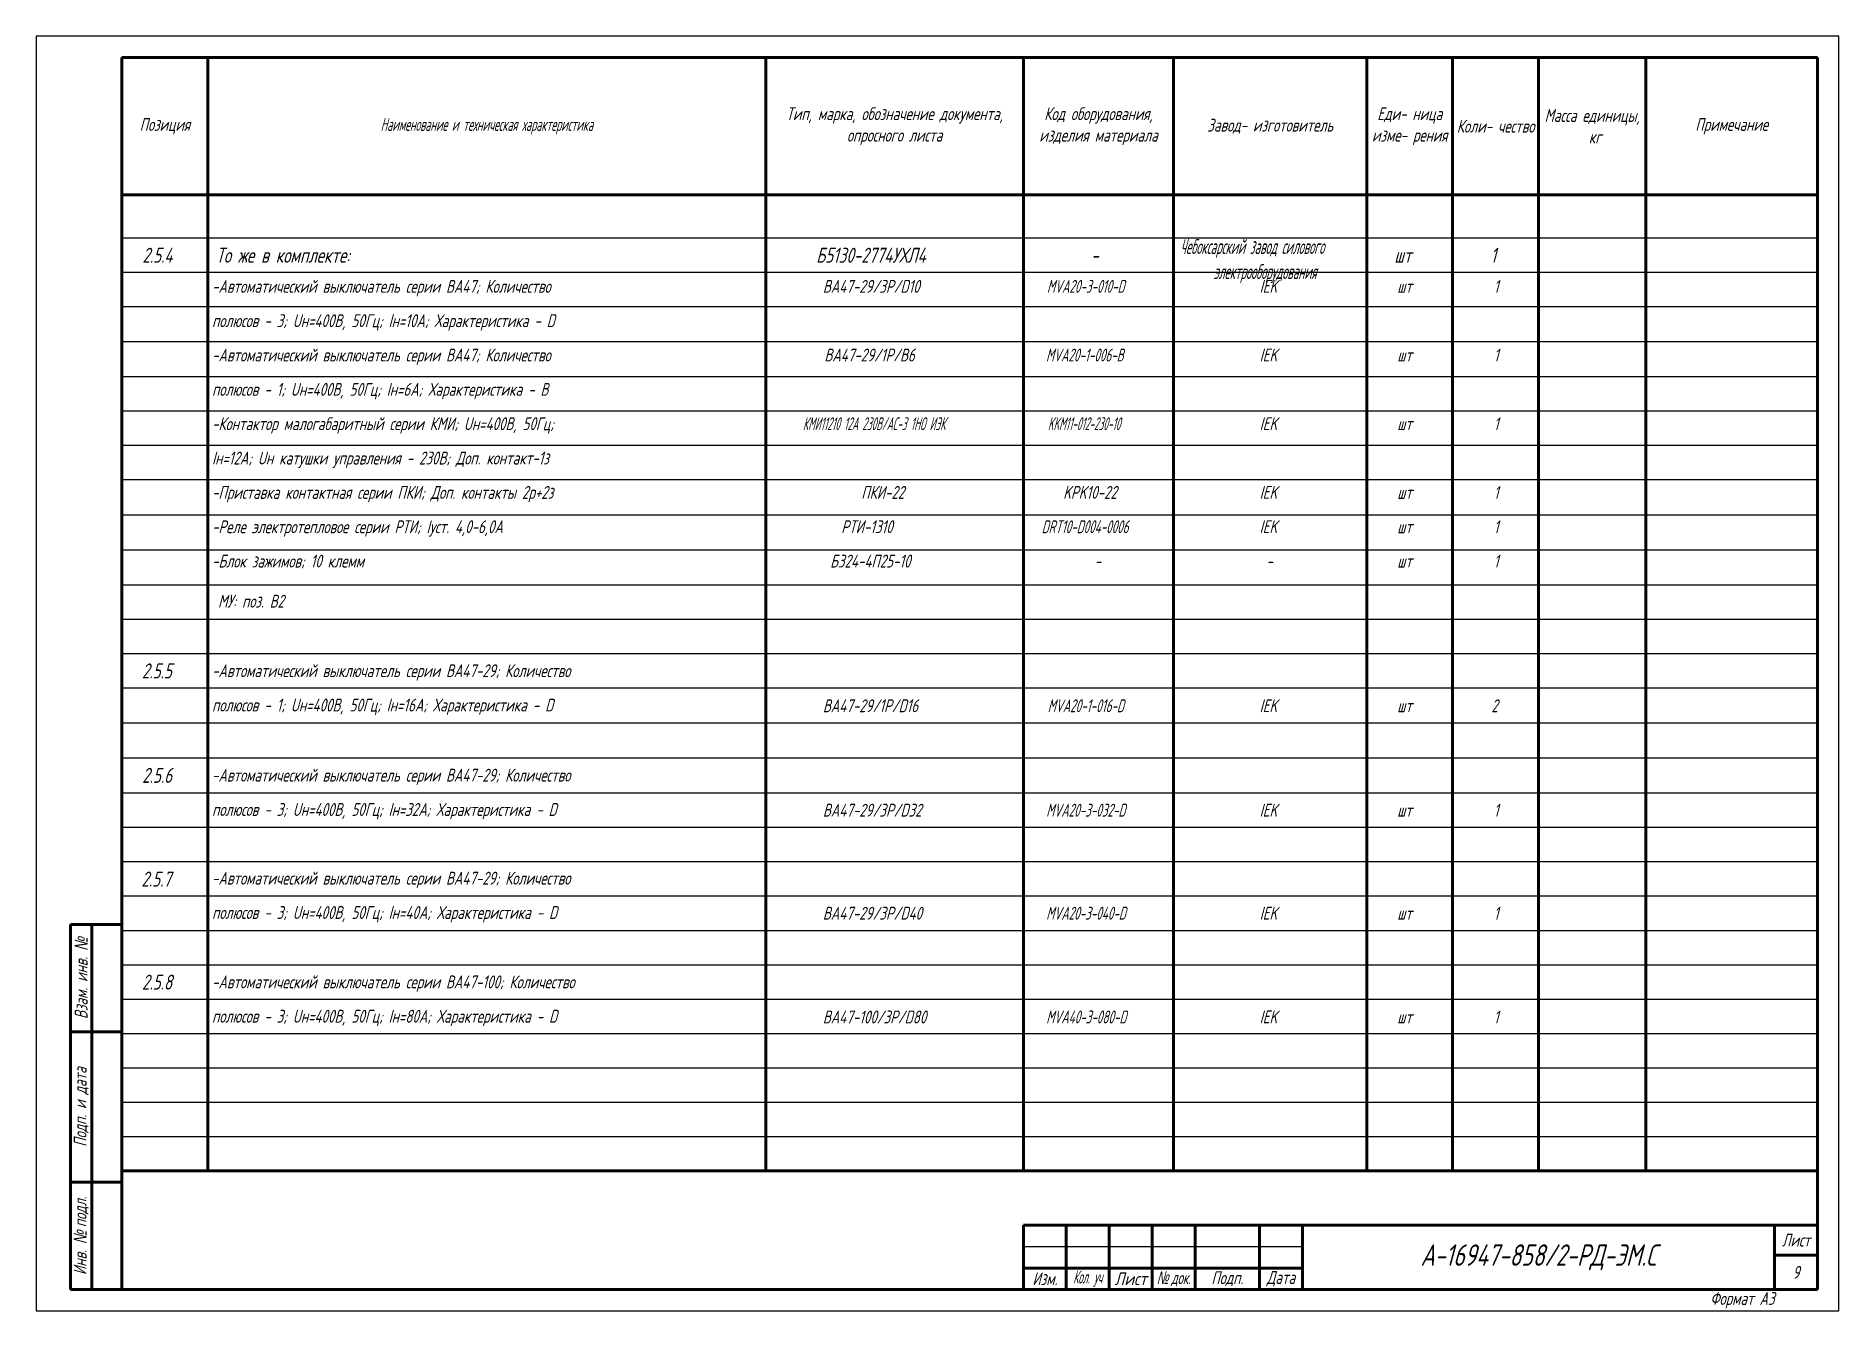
# Model space of a CAD drawing. Header units: millimetres. Extents: x -10490 to 5162, y -5053 to 76.
# Drawn here: x 541.9 to 961.9, y -814.1 to -517.1 of the extents above; entities that cross this region are included whole.
import ezdxf

# ---------------------------------------------------------------- set-up
doc = ezdxf.new("R2010")
doc.units = ezdxf.units.MM
for name, color, linetype, lineweight in [('Рамка толстая', 7, 'Continuous', 60), ('Рамка тонкая', 5, 'Continuous', 25), ('Спецификация', 9, 'Continuous', 25), ('Текст', 2, 'Continuous', 25), ('Штампы', 252, 'Continuous', 25)]:
    doc.layers.add(name, color=color, linetype=linetype, lineweight=lineweight)
doc.styles.add('SIMPLEX', font='simplex.shx', dxfattribs={"width": 0.7, "oblique": 15})

msp = doc.modelspace()

# ---------------------------------------------------------------- texts
at = {"layer": 'Спецификация', "color": 2, "char_height": 3, "attachment_point": 5, "style": 'SIMPLEX'}
for s, insert, width in [('{\\C2;Позиция}', (571.89606, -538.14684), 20), ('{\\Fgost|c204;\\Q15;\\C2;Наименование и техническая характеристика}', (646.89606, -538.14684), 130), ('{\\C2;Тип, марка, обозначение документа, опросного листа}', (741.89606, -538.14684), 60), ('{\\C2;Код оборудования, изделия материала}', (789.39606, -538.14684), 35), ('{\\C2;Завод- изготовитель}', (829.39606, -538.14684), 45), ('{\\C2;Еди- ница изме- рения}', (861.89606, -538.14684), 20), ('{\\C2;Коли- чество}', (881.89606, -538.14684), 20), ('{\\C2;Масса единицы,  кг}', (904.39606, -538.14684), 25), ('{\\C2;Примечание}', (936.89606, -538.14684), 40)]:
    msp.add_mtext(s, dxfattribs=dict(at, insert=insert, width=width))
at = {"layer": 'Текст', "attachment_point": 1, "style": 'SIMPLEX'}
for s, width, insert, char_height in [('\\pi5.4478;2.5.4', 20, (561.20958, -566.4581), 3.5), (' То же в комплекте:', 129, (582.20958, -566.4581), 3.5), ('\\pi12.406;Б5130-2774УХЛ4', 60, (711.20958, -566.4581), 3.5), ('\\pi2.2277;{\\W0.5;Чебоксарский завод силового \\P\\pi9.9992;электрооборудования}', 45, (806.20958, -564.422), 3.5), ('\\pi9.5311;1', 20, (871.20958, -566.4581), 3.5), ('\\pi16.45;-', 35, (771.20958, -566.4581), 3.5), ('\\pi7.0965;шт', 20, (851.20958, -566.4581), 3.5), ('-Автоматический выключатель серии ВА47; Количество', 129, (582.89606, -573.9581), 3), ('\\pi13.293;ВА47-29/3Р/D10', 60, (711.89606, -573.9581), 3), ('\\pi5.4938;{\\W0.6;MVA20-3-010-D}', 35, (771.89606, -573.9581), 3), ('\\pi20.048;IEK', 45, (806.89606, -573.9581), 3), ('\\pi7.0965;шт', 20, (851.89606, -573.9581), 3), ('\\pi9.5981;1', 20, (871.89606, -573.9581), 3), ('полюсов - 3; Uн=400В, 50Гц; Iн=10А; Характеристика - D', 129, (582.89606, -581.9581), 3), ('-Автоматический выключатель серии ВА47; Количество', 129, (582.89606, -589.9581), 3), ('\\pi13.643;ВА47-29/1Р/В6', 60, (711.89606, -589.9581), 3), ('\\pi5.2603;{\\W0.6;MVA20-1-006-В}', 35, (771.89606, -589.9581), 3), ('\\pi20.048;IEK', 45, (806.89606, -589.9581), 3), ('\\pi7.0965;шт', 20, (851.89606, -589.9581), 3), ('\\pi9.5981;1', 20, (871.89606, -589.9581), 3), ('полюсов - 1; Uн=400В, 50Гц; Iн=6А; Характеристика - В', 129, (582.89606, -597.9581), 3), ('-Контактор малогабаритный серии КМИ; Uн=400В, 50Гц; ', 129, (582.89606, -605.9581), 3), ('\\pi8.6338;{\\W0.5;КМИ11210 12А 230В/АС-3 1НО ИЭК}', 60, (711.89606, -605.9581), 3), ('\\pi5.7103;{\\W0.5;KKM11-012-230-10}', 35, (771.89606, -605.9581), 3), ('\\pi20.048;IEK', 45, (806.89606, -605.9581), 3), ('\\pi7.0965;шт', 20, (851.89606, -605.9581), 3), ('\\pi9.5981;1', 20, (871.89606, -605.9581), 3), ('Iн=12А; Uн катушки управления - 230В; Доп. контакт-1з', 129, (582.89606, -613.9581), 3), ('{\\W0.7;-Приставка контактная серии ПКИ; Доп. контакты 2р+2з}', 129, (582.89606, -621.9581), 3), ('\\pi22.234;ПКИ-22', 60, (711.89606, -621.9581), 3), ('\\pi9.2746;KPK10-22', 35, (771.89606, -621.9581), 3), ('\\pi20.048;IEK', 45, (806.89606, -621.9581), 3), ('\\pi7.0965;шт', 20, (851.89606, -621.9581), 3), ('\\pi9.5981;1', 20, (871.89606, -621.9581), 3), ('-Реле электротепловое серии РТИ; Iуст. 4,0-6,0А', 129, (582.89606, -629.9581), 3), ('\\pi17.571;РТИ-1310', 60, (711.89606, -629.9581), 3), ('\\pi4.2555;{\\W0.6;DRT10-D004-0006}', 35, (771.89606, -629.9581), 3), ('\\pi20.048;IEK', 45, (806.89606, -629.9581), 3), ('\\pi9.5981;1', 20, (871.89606, -629.9581), 3), ('\\pi7.0965;шт', 20, (851.89606, -629.9581), 3), ('-Блок зажимов; 10 клемм', 129, (582.89606, -637.9581), 3), ('\\pi14.988;БЗ24-4П25-10', 60, (711.89606, -637.9581), 3), ('\\pi9.5981;1', 20, (871.89606, -637.9581), 3), ('\\pi16.6;-', 35, (771.89606, -637.9581), 3), ('\\pi21.6;-', 45, (806.89606, -637.9581), 3), ('\\pi7.0965;шт', 20, (851.89606, -637.9581), 3), (' МУ: поз. В2', 129, (582.89606, -647.30348), 3), ('\\pi5.3311;2.5.5', 20, (561.20958, -663.29143), 3.5), ('-Автоматический выключатель серии ВА47-29; Количество', 129, (582.89606, -663.49571), 3), ('полюсов - 1; Uн=400В, 50Гц; Iн=16А; Характеристика - D', 129, (582.89606, -671.49571), 3), ('\\pi13.293;ВА47-29/1Р/D16', 60, (711.89606, -671.66237), 3), ('\\pi5.6652;{\\W0.6;MVA20-1-016-D}', 35, (771.89606, -671.66237), 3), ('\\pi20.048;IEK', 45, (806.89606, -671.66237), 3), ('\\pi9.0246;2', 20, (871.89606, -671.66237), 3), ('\\pi7.0965;шт', 20, (851.89606, -671.66237), 3), ('\\pi5.3981;2.5.6', 20, (561.20958, -687.62476), 3.5), ('-Автоматический выключатель серии ВА47-29; Количество', 129, (582.89606, -687.82904), 3), ('полюсов - 3; Uн=400В, 50Гц; Iн=32А; Характеристика - D', 129, (582.89606, -695.82904), 3), ('\\pi13.293;ВА47-29/3Р/D32', 60, (711.89606, -695.99571), 3), ('\\pi5.3223;{\\W0.6;MVA20-3-032-D}', 35, (771.89606, -695.99571), 3), ('\\pi20.048;IEK', 45, (806.89606, -695.99571), 3), ('\\pi7.0965;шт', 20, (851.89606, -695.99571), 3), ('\\pi9.5981;1', 20, (871.89606, -695.99571), 3), ('\\pi5.2144;2.5.7', 20, (561.20958, -711.79143), 3.5), ('-Автоматический выключатель серии ВА47-29; Количество', 129, (582.89606, -711.82904), 3), ('полюсов - 3; Uн=400В, 50Гц; Iн=40А; Характеристика - D', 129, (582.89606, -719.82904), 3), ('\\pi13.293;ВА47-29/3Р/D40', 60, (711.89606, -719.99571), 3), ('\\pi5.3223;{\\W0.6;MVA20-3-040-D}', 35, (771.89606, -719.99571), 3), ('\\pi20.048;IEK', 45, (806.89606, -719.99571), 3), ('\\pi7.0965;шт', 20, (851.89606, -719.99571), 3), ('\\pi9.5981;1', 20, (871.89606, -719.99571), 3), ('\\pi5.3397;2.5.8', 20, (561.20958, -735.79143), 3.5), ('-Автоматический выключатель серии ВА47-100; Количество', 129, (582.89606, -735.99571), 3), ('полюсов - 3; Uн=400В, 50Гц; Iн=80А; Характеристика - D', 129, (582.89606, -743.99571), 3), ('\\pi13.293;ВА47-100/3Р/D80', 60, (711.89606, -744.16237), 3), ('\\pi5.3223;{\\W0.6;MVA40-3-080-D}', 35, (771.89606, -744.16237), 3), ('\\pi20.048;IEK', 45, (806.89606, -744.16237), 3), ('\\pi7.0965;шт', 20, (851.89606, -744.16237), 3), ('\\pi9.5981;1', 20, (871.89606, -744.16237), 3)]:
    msp.add_mtext_dynamic_manual_height_columns(s, width=width, gutter_width=12.5, heights=[0], dxfattribs=dict(at, insert=insert, char_height=char_height))
at = {"layer": 'Штампы', "color": 2, "char_height": 3, "attachment_point": 5, "rotation": 90, "style": 'SIMPLEX'}
for s, insert, width in [('Взам. инв. {\\fArial|b0|i0|c204|p34;№}', (552.39606, -736.64684), 25), ('Подп. и дата', (552.39606, -766.64684), 35), ('Инв. {\\fArial|b0|i0|c204|p34;№ }подл.', (552.39606, -796.64684), 25)]:
    msp.add_mtext(s, dxfattribs=dict(at, insert=insert, width=width))
at = {"layer": 'Штампы', "color": 2, "style": 'SIMPLEX'}
for s, insert, char_height, width, attachment_point in [('{\\W0.7;Лист}', (951.89606, -797.64684), 3, 10, 5), ('А-16947-858/2-РД-ЭМ.С', (891.89606, -801.64684), 5, 110, 5), ('Изм.', (776.89606, -806.64684), 3, 10, 5), ('{\\W0.5;Кол. уч}', (786.89606, -806.64684), 3, 10, 5), ('{\\W0.8;Лист}', (796.89606, -806.64684), 3, 10, 5), ('{\\fArial|b0|i0|c204|p34;\\W0.6;№ \\Fsimplex|c204;док.}', (806.89606, -806.64684), 3, 10, 5), ('Подп.', (819.39606, -806.64684), 3, 15, 5), ('{\\W0.7;Дата}', (831.89606, -806.64684), 3, 10, 5), ('9', (951.89606, -805.14684), 3, 10, 5), ('Формат А3', (946.89606, -811.64684), 3, 165, 6)]:
    msp.add_mtext(s, dxfattribs=dict(at, insert=insert, char_height=char_height, width=width, attachment_point=attachment_point))

# ---------------------------------------------------------------- blocks, each defined once
blk = doc.blocks.new('A$C64336E77')
at = {"layer": 'Рамка толстая'}
for p, q in [((20, 5), (20, 292)), ((20, 292), (415, 292)), ((415, 292), (415, 5)), ((20, 5), (415, 5))]:
    blk.add_line(p, q, dxfattribs=at)
at = {"layer": 'Рамка тонкая'}
for p, q in [((0, 297), (0, 0)), ((420, 297), (0, 297)), ((420, 0), (420, 297)), ((0, 0), (420, 0))]:
    blk.add_line(p, q, dxfattribs=at)

# ---------------------------------------------------------------- linework, layer by layer
at = {"layer": 'Спецификация', "lineweight": 60}
for p, q in [((561.89606, -522.14684), (956.89606, -522.14684)), ((561.89606, -522.14684), (561.89606, -781.48017)), ((581.89606, -522.14684), (581.89606, -781.48017)), ((711.89606, -522.14684), (711.89606, -781.48017)), ((771.89606, -522.14684), (771.89606, -781.48017)), ((806.89606, -522.14684), (806.89606, -781.48017)), ((851.89606, -522.14684), (851.89606, -781.48017)), ((871.89606, -522.14684), (871.89606, -781.48017)), ((891.89606, -522.14684), (891.89606, -781.48017)), ((916.89606, -522.14684), (916.89606, -781.48017)), ((956.89606, -522.14684), (956.89606, -781.48017)), ((561.89606, -554.14684), (956.89606, -554.14684)), ((561.89606, -781.48017), (956.89606, -781.48017))]:
    msp.add_line(p, q, dxfattribs=at)
at = {"layer": 'Спецификация', "color": 5}
for p, q in [((561.89606, -564.14684), (956.89606, -564.14684)), ((561.89606, -572.14684), (956.89606, -572.14684)), ((561.89606, -580.14684), (956.89606, -580.14684)), ((561.89606, -588.31351), (956.89606, -588.31351)), ((561.89606, -596.48017), (956.89606, -596.48017)), ((561.89606, -604.48017), (956.89606, -604.48017)), ((561.89606, -612.48017), (956.89606, -612.48017)), ((561.89606, -620.48017), (956.89606, -620.48017)), ((561.89606, -628.64684), (956.89606, -628.64684)), ((561.89606, -636.81351), (956.89606, -636.81351)), ((561.89606, -644.98017), (956.89606, -644.98017)), ((561.89606, -652.98017), (956.89606, -652.98017)), ((561.89606, -660.98017), (956.89606, -660.98017)), ((561.89606, -668.98017), (956.89606, -668.98017)), ((561.89606, -677.14684), (956.89606, -677.14684)), ((561.89606, -685.31351), (956.89606, -685.31351)), ((561.89606, -693.48017), (956.89606, -693.48017)), ((561.89606, -701.48017), (956.89606, -701.48017)), ((561.89606, -709.48017), (956.89606, -709.48017)), ((561.89606, -717.48017), (956.89606, -717.48017)), ((561.89606, -725.48017), (956.89606, -725.48017)), ((561.89606, -733.48017), (956.89606, -733.48017)), ((561.89606, -741.48017), (956.89606, -741.48017)), ((561.89606, -749.48017), (956.89606, -749.48017)), ((561.89606, -757.48017), (956.89606, -757.48017)), ((561.89606, -765.48017), (956.89606, -765.48017)), ((561.89606, -773.48017), (956.89606, -773.48017))]:
    msp.add_line(p, q, dxfattribs=at)
at = {"layer": 'Штампы', "lineweight": 60}
for p, q in [((549.89606, -809.14684), (549.89606, -724.14684)), ((549.89606, -724.14684), (561.89606, -724.14684)), ((554.89606, -809.14684), (554.89606, -724.14684)), ((561.89606, -809.14684), (561.89606, -724.14684)), ((549.89606, -749.14684), (561.89606, -749.14684)), ((549.89606, -784.14684), (561.89606, -784.14684)), ((771.89606, -794.14684), (956.89606, -794.14684)), ((771.89606, -794.14684), (771.89606, -809.14684)), ((781.89606, -794.14684), (781.89606, -809.14684)), ((791.89606, -794.14684), (791.89606, -809.14684)), ((801.89606, -794.14684), (801.89606, -809.14684)), ((811.89606, -794.14684), (811.89606, -809.14684)), ((826.89606, -794.14684), (826.89606, -809.14684)), ((836.89606, -794.14684), (836.89606, -809.14684)), ((946.89606, -794.14684), (946.89606, -809.14684)), ((956.89606, -794.14684), (956.89606, -809.14684)), ((946.89606, -801.14684), (956.89606, -801.14684)), ((771.89606, -804.14684), (836.89606, -804.14684)), ((549.89606, -809.14684), (561.89606, -809.14684)), ((771.89606, -809.14684), (956.89606, -809.14684))]:
    msp.add_line(p, q, dxfattribs=at)
at = {"layer": 'Штампы', "color": 5, "lineweight": 25}
msp.add_line((771.89606, -799.14684), (836.89606, -799.14684), dxfattribs=at)
at = {"layer": 'Штампы', "color": 8, "lineweight": 0}
msp.add_line((771.89606, -814.14684), (956.89606, -814.14684), dxfattribs=at)

# ---------------------------------------------------------------- block references
msp.add_blockref('A$C64336E77', (541.89608, -814.14683))

msp.set_redraw_order([(e.dxf.handle, doc.entitydb.next_handle()) for e in msp.query("TEXT MTEXT ATTDEF DIMENSION ARC_DIMENSION")])  # texts and dimensions are drawn at this point

doc.saveas('drawing.dxf')
